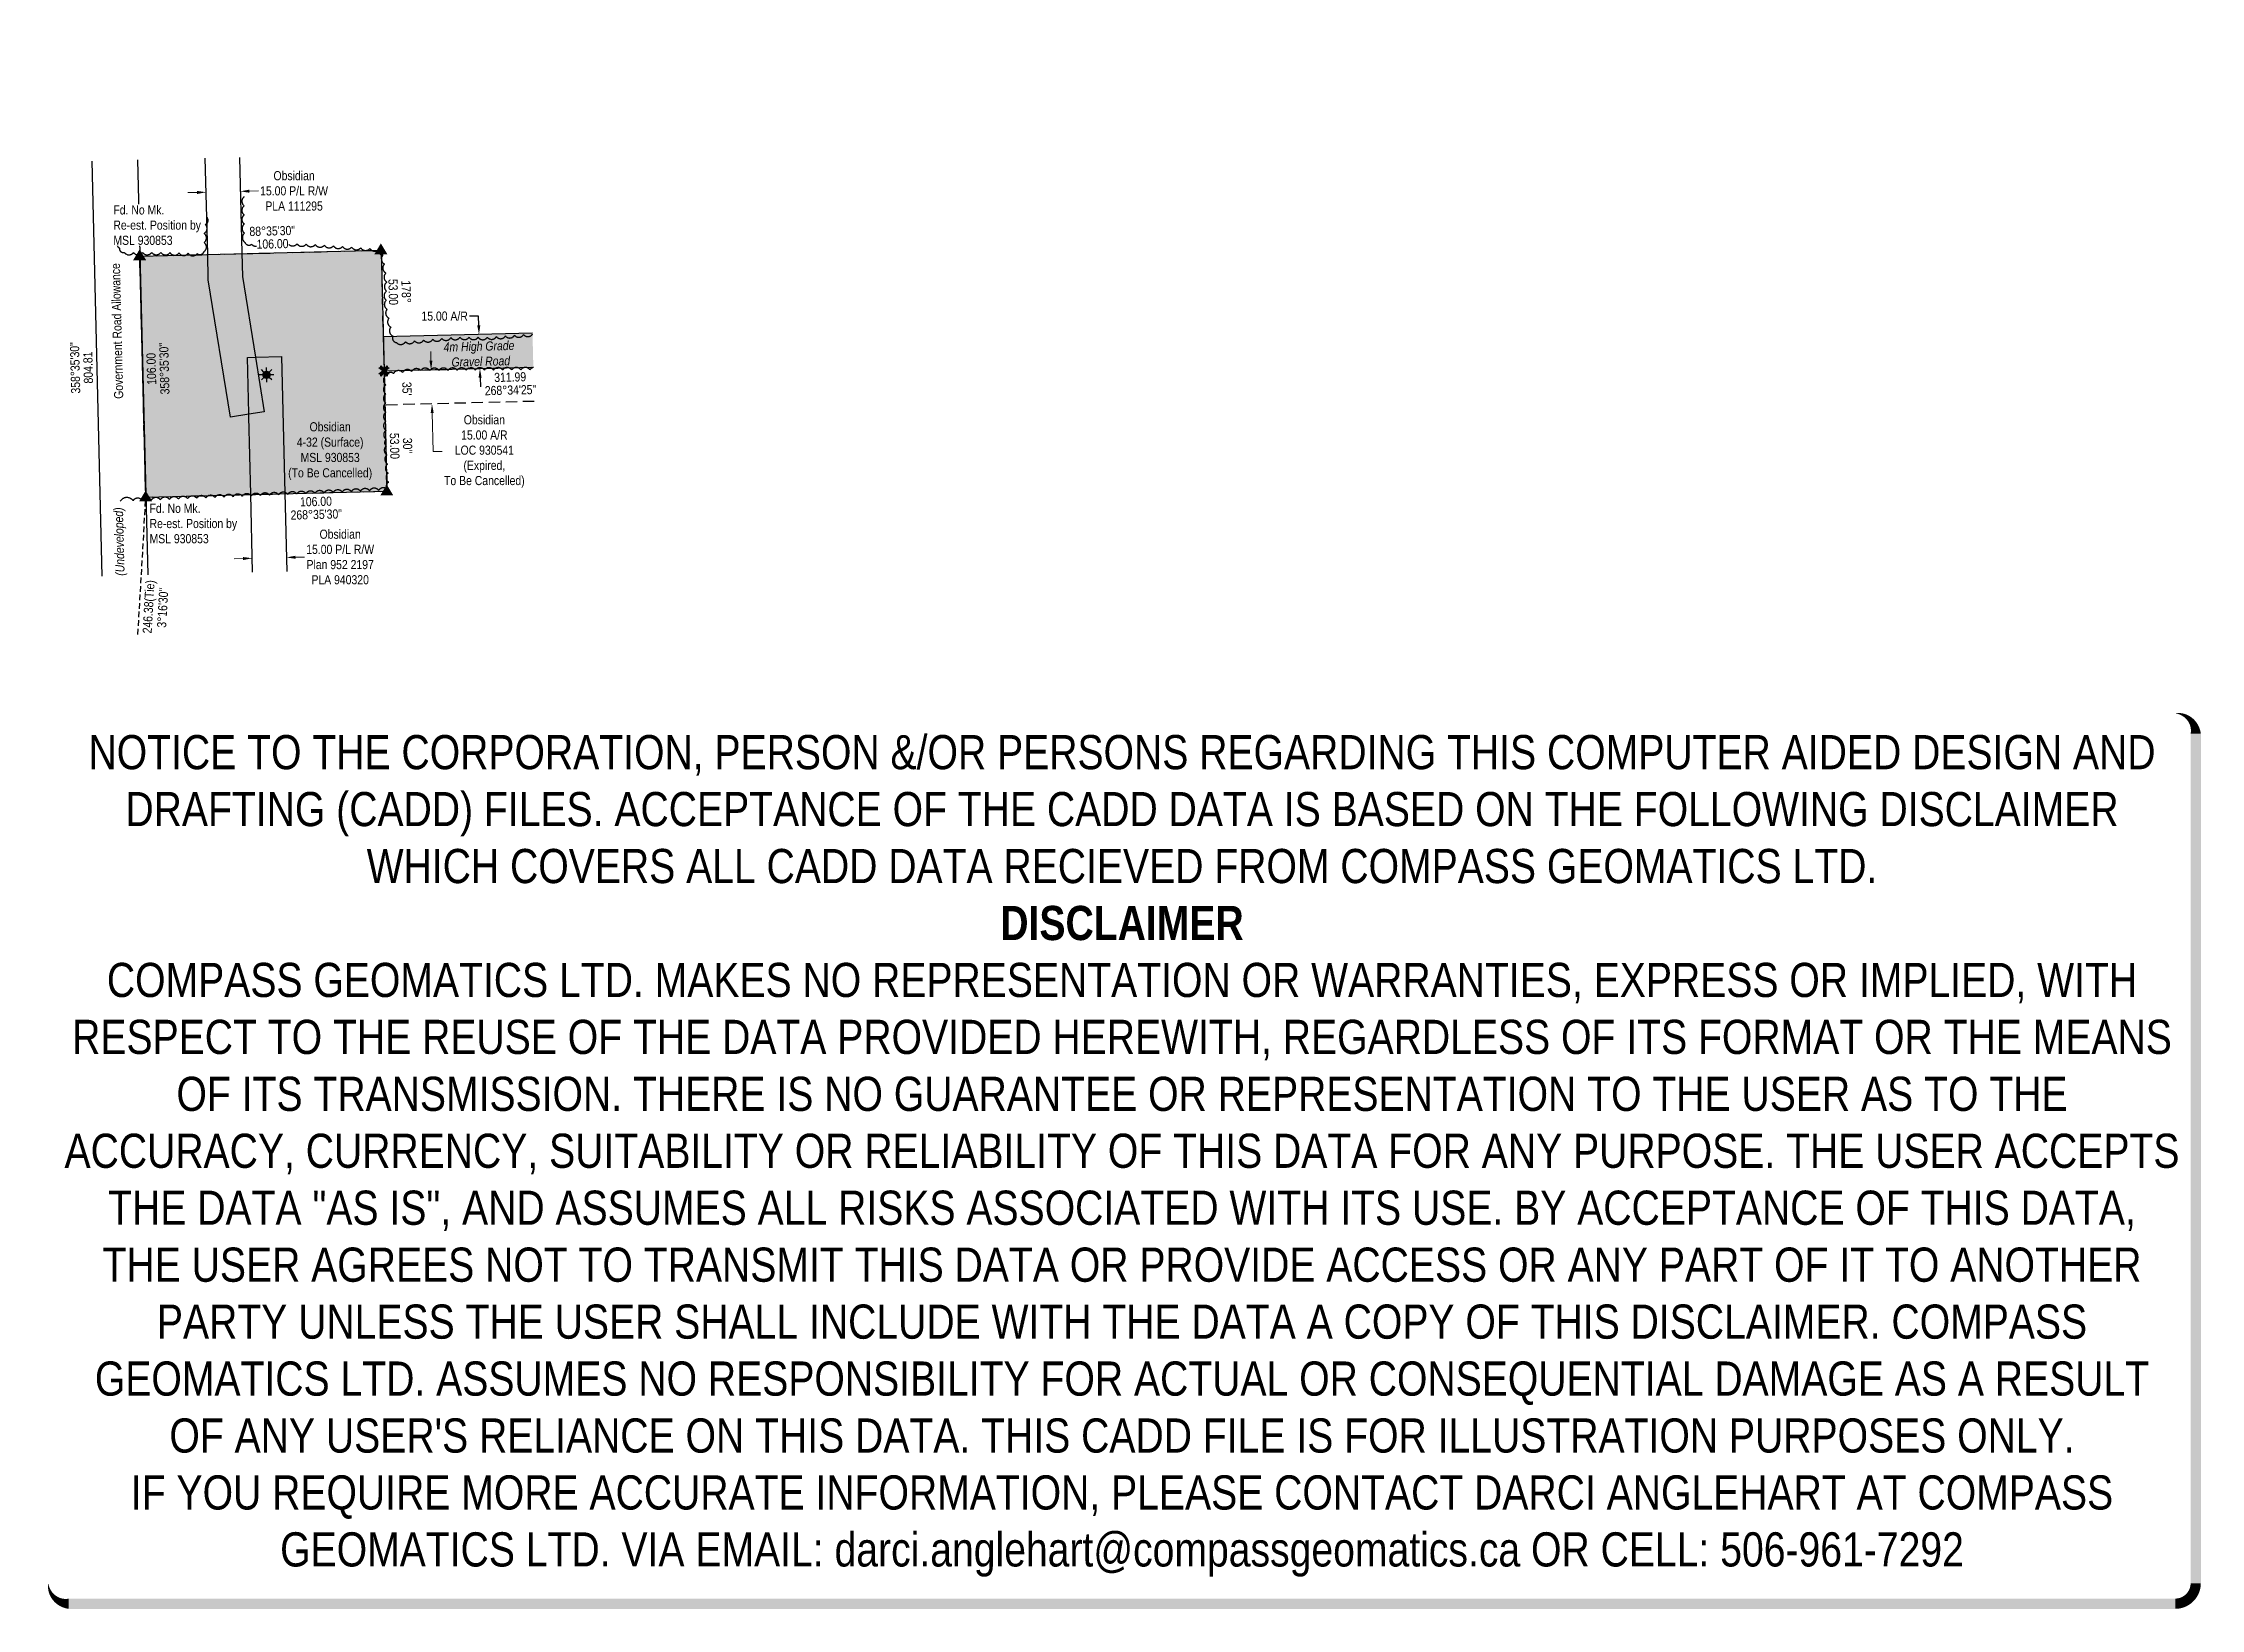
# Model space of a CAD drawing. Extents: x 622351 to 625980, y 5921759 to 5923689.
# Drawn here: x 623611 to 625980, y 5921759 to 5923477 of the extents above; entities that cross this region are included whole.
import ezdxf
from ezdxf.enums import TextEntityAlignment as Align

# ---------------------------------------------------------------- set-up
doc = ezdxf.new("R2010")
doc.units = 0
doc.header["$LTSCALE"] = 5
doc.header["$PDSIZE"] = 0.5
for name, pattern in [('0', [1, 1, 0]), ('foc-ACCESSROAD', [3.75, 2.5, -1.25]), ('foc-TIELINE', [1.875, 1.25, -0.625])]:
    doc.linetypes.add(name, pattern=pattern)
doc.layers.get('Defpoints').update_dxf_attribs({"color": 9})
for name, color, linetype in [('AS-ROADS', 254, 'Continuous'), ('C-AR', 13, 'foc-ACCESSROAD'), ('C-RW', 13, 'Continuous'), ('C-WS', 13, 'foc-ACCESSROAD'), ('C-WS-S', 8, 'Continuous'), ('L-BD', 7, 'Continuous'), ('L-MON', 1, 'Continuous'), ('L-ROAD-T', 7, 'Continuous'), ('L-SEC', 7, 'Continuous'), ('L-TIE', 7, 'foc-TIELINE'), ('P-PROPOSED', 10, 'Continuous'), ('P-PROPOSED-H', 21, 'Continuous'), ('P-TXT', 4, 'Continuous'), ('T-BUSH', 110, '0')]:
    doc.layers.add(name, color=color, linetype=linetype)
for name, color, linetype, lineweight in [('C-AR-T', 13, 'Continuous', 9), ('C-RW-T', 13, 'Continuous', 9), ('T-TEXT', 48, 'Continuous', 18)]:
    doc.layers.add(name, color=color, linetype=linetype, lineweight=lineweight)
doc.layers.add('DISCLAIMER', color=7, linetype='Continuous', plot=False)
doc.layers.add('oil_and_gas_wells_pt', color=7, linetype='Continuous', plot=False)
doc.styles.add('80', font='ARIALN.TTF', dxfattribs={"height": 10})
doc.styles.add('80CG', font='ARIALN.TTF', dxfattribs={"height": 10})
doc.styles.add('80L', font='ARIALN.TTF', dxfattribs={"height": 10})
doc.styles.add('80LS', font='ARIALNI.TTF', dxfattribs={"height": 10})
doc.styles.get("Standard").update_dxf_attribs({"font": 'ARIALN.TTF'})
doc.dimstyles.new('Compass 5 000', dxfattribs={"dimscale": 5, "dimtxt": 9, "dimasz": 2, "dimexe": 0.2, "dimexo": 0.0625, "dimgap": 0.5, "dimtad": 0, "dimtih": 1, "dimtoh": 1, "dimzin": 0, "dimdsep": 46, "dimtxsty": '80CG', "dimcen": 0.1, "dimse1": 1, "dimse2": 1, "dimclrd": 256, "dimclrt": 256, "dimaunit": 1, "dimadec": 4, "dimazin": 0, "dimtfac": 0.06, "dimtofl": 0, "dimtmove": 0, "dimatfit": 1, "dimfxl": 0.2, "dimtolj": 1, "dimtzin": 0, "dimlwd": -1, "dimarcsym": 0})

msp = doc.modelspace()

# ---------------------------------------------------------------- texts
at = {"layer": 'C-AR-T', "insert": (623926.51, 5923061.347), "char_height": 9.9965, "width": 197.41826, "attachment_point": 2, "line_spacing_factor": 1.010437, "style": '80CG'}
msp.add_mtext('Obsidian\\P4-32 (Surface)\\PMSL 930853\\P(To Be Cancelled)', dxfattribs=at)
at = {"layer": 'L-BD'}
for s, rotation, p in [('88°35\'30"', 1.408668, (623862.887, 5923271.392)), ('106.00', 1.408668, (623863.238, 5923257.152)), ('53.00', 271.408668, (623995.792, 5923204.344)), ('178°', 271.408668, (624010.033, 5923204.694)), ('358°35\'30"', 91.409478, (623646.476, 5923121.023)), ('804.81', 91.409478, (623660.716, 5923121.373)), ('106.00', 91.400421, (623730.17, 5923119.961)), ("358°35'30''", 91.400421, (623744.411, 5923120.31)), ("35'", 271.408668, (624010.83, 5923098.157)), ('311.99', 1.426534, (624124.137, 5923110.908)), ('268°34\'25"', 1.426534, (624124.491, 5923096.668)), ('53.00', 271.408668, (623997.315, 5923035.306)), ("30''", 271.408668, (624011.556, 5923035.656)), ('268°35\'30"', 1.408668, (623911.249, 5922960.12)), ('106.00', 1.408668, (623910.898, 5922974.361))]:
    msp.add_text(s, height=9.9965, rotation=rotation, dxfattribs=at).set_placement(p, align=Align.MIDDLE_CENTER)
at = {"layer": 'L-BD', "style": '80L'}
for s, p in [('246.38(Tie)', (623728.408, 5922858.745)), ("3°16'30''", (623742.63, 5922857.929))]:
    msp.add_text(s, height=9.9965, rotation=86.7169, dxfattribs=at).set_placement(p, align=Align.MIDDLE)
at = {"layer": 'L-ROAD-T', "style": '80L'}
msp.add_text('Government Road Allowance', height=9.9965, rotation=91.434213, dxfattribs=at).set_placement((623692.51, 5923161.485), align=Align.MIDDLE_CENTER)
at = {"layer": 'T-TEXT', "style": '80LS'}
msp.add_text('(Undeveloped)', height=9.9965, rotation=91.434213, dxfattribs=at).set_placement((623694.903, 5922930.347), align=Align.MIDDLE_CENTER)
at = {"layer": 'T-TEXT', "insert": (624089.783, 5923149.763), "char_height": 9.9965, "width": 77.46715, "attachment_point": 2, "rotation": 1.408668}
msp.add_mtext('{\\fArial Narrow|b0|i1|c0|p34;4m High Grade\\P Gravel Road }', dxfattribs=at)

# ---------------------------------------------------------------- blocks, each defined once
blk = doc.blocks.new('*D49')
at = {"layer": 'C-RW-T', "transparency": 16777216}
for p, q in [((623780.3, 5923313.6), (623770.4, 5923313.4)), ((623837.9, 5923315), (623847.9, 5923315.3))]:
    blk.add_line(p, q, dxfattribs=at)
for points in [[(623780.3, 5923315.3), (623780.4, 5923311.9), (623790.3, 5923313.8)], [(623837.8, 5923316.7), (623837.9, 5923313.3), (623827.9, 5923314.8)]]:
    blk.add_solid(points, dxfattribs=at)
at = {"layer": 'Defpoints', "color": 0, "transparency": 16777216}
for p in [(623786.4, 5923476.6), (623823.9, 5923477.5), (623827.9, 5923314.8)]:
    blk.add_point(p, dxfattribs=at)
at = {"layer": 'C-RW-T', "transparency": 16777216, "insert": (623886.9, 5923315.3), "char_height": 10, "attachment_point": 5, "style": '80CG'}
blk.add_mtext('\\A1;Obsidian\\P15.00 P/L R/W\\PPLA 111295', dxfattribs=at)
blk = doc.blocks.new('*D50')
at = {"layer": 'C-RW-T', "transparency": 16777216}
for p, q in [((623831, 5922911.8), (623821, 5922911.5)), ((623888.4, 5922913.2), (623898.4, 5922913.4))]:
    blk.add_line(p, q, dxfattribs=at)
for points in [[(623830.9, 5922913.4), (623831, 5922910.1), (623841, 5922912)], [(623888.4, 5922914.8), (623888.5, 5922911.5), (623878.4, 5922912.9)]]:
    blk.add_solid(points, dxfattribs=at)
at = {"layer": 'Defpoints', "color": 0, "transparency": 16777216}
for p in [(623878.4, 5922912.9), (623847.6, 5922639.1), (623885.1, 5922640)]:
    blk.add_point(p, dxfattribs=at)
at = {"layer": 'C-RW-T', "transparency": 16777216, "insert": (623937.5, 5922913.4), "char_height": 10, "attachment_point": 5, "style": '80CG'}
blk.add_mtext('\\A1;Obsidian\\P15.00 P/L R/W\\PPlan 952 2197\\PPLA 940320', dxfattribs=at)
blk = doc.blocks.new('GAS')
h = blk.add_hatch(color=255)
h.dxf.hatch_style = 1
edge = h.paths.add_edge_path()
edge.add_arc((0, 0), 0.9, 0, 360)
for p, q in [((-0.81, 0), (-1.62, 0)), ((-0.57, 0.57), (-1.14, 1.14)), ((0, 0.81), (0, 1.62)), ((0.57, 0.57), (1.14, 1.14)), ((1.62, 0), (0.81, 0)), ((-0.57, -0.57), (-1.14, -1.14)), ((0, -0.81), (0, -1.62)), ((1.14, -1.14), (0.57, -0.57))]:
    blk.add_line(p, q)
blk.add_circle((0, 0), 0.8)
blk = doc.blocks.new('TRIA')
blk.add_hatch(color=255).paths.add_polyline_path([(-0.04, 1.52), (-1.47, -0.87), (1.39, -0.87)])
blk = doc.blocks.new('TRIAA')
blk.add_blockref('TRIA', (0, 0))
blk = doc.blocks.new('TRIB')
at = {"color": 1}
blk.add_lwpolyline([(-1.12, -0.67), (-0.04, 1.13), (1.04, -0.67)], close=True, dxfattribs=at)
blk = doc.blocks.new('TRIBB')
blk.add_blockref('TRIB', (0, 0))
blk = doc.blocks.new('TRICC')
for name in ['TRIAA', 'TRIBB']:
    blk.add_blockref(name, (0, 0))
blk = doc.blocks.new('plspike')
blk.add_blockref('TRICC', (0, 0))
blk = doc.blocks.new('TEMP')
h = blk.add_hatch(color=255)
h.dxf.hatch_style = 1
h.paths.add_polyline_path([(0, 0.25), (-0.67, 1.15), (-0.67, 0.67), (-1.15, 0.67), (-0.25, 0), (-1.15, -0.67), (-0.67, -0.67), (-0.67, -1.15), (0, -0.25), (0.67, -1.15), (0.67, -0.67), (1.15, -0.67), (0.25, 0), (1.15, 0.67), (0.67, 0.67), (0.67, 1.15)])
h.paths.add_polyline_path([(0.57, 0.85), (0.57, 0.57), (0.85, 0.57), (0.08, 0), (0.85, -0.57), (0.57, -0.57), (0.57, -0.85), (0, -0.08), (-0.57, -0.85), (-0.57, -0.57), (-0.85, -0.57), (-0.08, 0), (-0.85, 0.57), (-0.57, 0.57), (-0.57, 0.85), (0, 0.08)], flags=16)
h = blk.add_hatch(color=1)
h.dxf.hatch_style = 1
h.paths.add_polyline_path([(0, 0.08), (-0.57, 0.85), (-0.57, 0.57), (-0.85, 0.57), (-0.08, 0), (-0.85, -0.57), (-0.57, -0.57), (-0.57, -0.85), (0, -0.08), (0.57, -0.85), (0.57, -0.57), (0.85, -0.57), (0.08, 0), (0.85, 0.57), (0.57, 0.57), (0.57, 0.85)])
at = {"color": 1}
for p, q in [((-0.08, 0), (0.08, 0)), ((0, 0.08), (0, -0.08))]:
    blk.add_line(p, q, dxfattribs=at)
at = {"color": 255, "flags": 128}
blk.add_lwpolyline([(-0.25, 0), (-1.15, 0.67), (-0.67, 0.67), (-0.67, 1.15), (0, 0.25), (0.67, 1.15), (0.67, 0.67), (1.15, 0.67), (0.25, 0), (1.15, -0.67), (0.67, -0.67), (0.67, -1.15), (0, -0.25), (-0.67, -1.15), (-0.67, -0.67), (-1.15, -0.67)], close=True, dxfattribs=at)
at = {"color": 1, "flags": 128}
blk.add_lwpolyline([(-0.08, 0), (-0.85, 0.57), (-0.57, 0.57), (-0.57, 0.85), (0, 0.08), (0.57, 0.85), (0.57, 0.57), (0.85, 0.57), (0.08, 0), (0.85, -0.57), (0.57, -0.57), (0.57, -0.85), (0, -0.08), (-0.57, -0.85), (-0.57, -0.57), (-0.85, -0.57)], close=True, dxfattribs=at)
blk = doc.blocks.new('*D52')
at = {"layer": 'C-AR-T', "transparency": 16777216}
for p, q in [((624037.1, 5923129), (624036.9, 5923139)), ((624038.5, 5923071.5), (624039.6, 5923029.2)), ((624039.6, 5923029.2), (624049.6, 5923029.2))]:
    blk.add_line(p, q, dxfattribs=at)
for points in [[(624038.8, 5923129.1), (624035.5, 5923129), (624037.4, 5923119)], [(624040.2, 5923071.5), (624036.9, 5923071.5), (624038.3, 5923081.5)]]:
    blk.add_solid(points, dxfattribs=at)
at = {"layer": 'Defpoints', "color": 0, "transparency": 16777216}
for p in [(624101.8, 5923120.6), (624038.3, 5923081.5), (624102.8, 5923083.1)]:
    blk.add_point(p, dxfattribs=at)
at = {"layer": 'C-AR-T', "transparency": 16777216, "insert": (624095.8, 5923029.2), "char_height": 10, "attachment_point": 5, "style": '80CG'}
blk.add_mtext('\\A1;Obsidian\\P15.00 A/R\\PLOC 930541\\P(Expired,\\PTo Be Cancelled)', dxfattribs=at)
blk = doc.blocks.new('*D53')
at = {"layer": 'Defpoints', "color": 0, "transparency": 16777216}
for p in [(624089.9, 5923157.8), (624115, 5923158.4), (624115.9, 5923121)]:
    blk.add_point(p, dxfattribs=at)
at = {"layer": 'P-TXT', "transparency": 16777216}
for p, q in [((624089.4, 5923177.8), (624079.4, 5923177.8)), ((624089.7, 5923167.8), (624089.4, 5923177.8)), ((624091.1, 5923110.3), (624091.4, 5923100.3))]:
    blk.add_line(p, q, dxfattribs=at)
for points in [[(624091.4, 5923167.8), (624088, 5923167.8), (624089.9, 5923157.8)], [(624092.8, 5923110.4), (624089.5, 5923110.3), (624090.9, 5923120.3)]]:
    blk.add_solid(points, dxfattribs=at)
at = {"layer": 'P-TXT', "transparency": 16777216, "insert": (624052.2, 5923177.8), "char_height": 10, "attachment_point": 5, "style": '80CG'}
blk.add_mtext('\\A1;15.00 A/R', dxfattribs=at)
blk = doc.blocks.new('STRIA')
blk.add_hatch(color=255).paths.add_polyline_path([(-0.04, 1.52), (-1.47, -0.87), (1.39, -0.87)])
blk = doc.blocks.new('STRIAA')
blk.add_blockref('STRIA', (0, 0))
blk = doc.blocks.new('STRIB')
at = {"color": 1}
blk.add_solid([(-1.12, -0.67), (-0.04, 1.13), (1.04, -0.67)], dxfattribs=at)
blk = doc.blocks.new('STRIBB')
blk.add_blockref('STRIB', (0, 0))
blk = doc.blocks.new('STRICC')
for name in ['STRIAA', 'STRIBB']:
    blk.add_blockref(name, (0, 0))
blk = doc.blocks.new('fdspike')
blk.add_blockref('STRICC', (0, 0))
blk = doc.blocks.new('Disclaimer_Legal')
at = {"layer": 'DISCLAIMER', "color": 254, "flags": 128}
blk.add_lwpolyline([(-3612.9, -1104.6, 37.5, 37.5, 0), (4096.1, -1104.6, 37.5, 37.5, 0.414214), (4171.1, -1029.6, 37.5, 37.5, 0), (4171.1, 2078.7, 37.5, 0, 0.414214), (4096.1, 2153.7, 0, 0, 0), (-3612.9, 2153.7, 0, 0, 0.414214), (-3687.9, 2078.7, 0, 0, 0), (-3687.9, -1029.6, 0, 37.5, 0.414214)], format="xyseb", close=True, dxfattribs=at)
at = {"layer": 'DISCLAIMER', "color": 254, "insert": (241.6, 533.9), "char_height": 125, "width": 7717.568, "attachment_point": 5, "style": '80'}
blk.add_mtext('NOTICE TO THE CORPORATION, PERSON &/OR PERSONS REGARDING THIS COMPUTER AIDED DESIGN AND DRAFTING (CADD) FILES. ACCEPTANCE OF THE CADD DATA IS BASED ON THE FOLLOWING DISCLAIMER WHICH COVERS ALL CADD DATA RECIEVED FROM COMPASS GEOMATICS LTD.\\P{\\fArial Narrow|b1|i0|c0|p34;DISCLAIMER}\\PCOMPASS GEOMATICS LTD. MAKES NO REPRESENTATION OR WARRANTIES, EXPRESS OR IMPLIED, WITH RESPECT TO THE REUSE OF THE DATA PROVIDED HEREWITH, REGARDLESS OF ITS FORMAT OR THE MEANS OF ITS TRANSMISSION. THERE IS NO GUARANTEE OR REPRESENTATION TO THE USER AS TO THE ACCURACY, CURRENCY, SUITABILITY OR RELIABILITY OF THIS DATA FOR ANY PURPOSE. THE USER ACCEPTS THE DATA "AS IS", AND ASSUMES ALL RISKS ASSOCIATED WITH ITS USE. BY ACCEPTANCE OF THIS DATA, THE USER AGREES NOT TO TRANSMIT THIS DATA OR PROVIDE ACCESS OR ANY PART OF IT TO ANOTHER PARTY UNLESS THE USER SHALL INCLUDE WITH THE DATA A COPY OF THIS DISCLAIMER. COMPASS GEOMATICS LTD. ASSUMES NO RESPONSIBILITY FOR ACTUAL OR CONSEQUENTIAL DAMAGE AS A RESULT OF ANY USER\'S RELIANCE ON THIS DATA. THIS CADD FILE IS FOR ILLUSTRATION PURPOSES ONLY.\\PIF YOU REQUIRE MORE ACCURATE INFORMATION, PLEASE CONTACT DARCI ANGLEHART AT COMPASS GEOMATICS LTD. VIA EMAIL: darci.anglehart@compassgeomatics.ca OR CELL: 506-961-7292', dxfattribs=at)

# ---------------------------------------------------------------- dimensions: what is measured, and where the dimension line sits
at = {"layer": 'C-AR-T'}
dim = msp.add_linear_dim(base=(624038.293, 5923081.503), p1=(624101.839, 5923120.6), p2=(624102.761, 5923083.089), angle=271.408668, text='Obsidian\\P15.00 A/R\\PLOC 930541\\P(Expired,\\PTo Be Cancelled)', dimstyle='Compass 5 000', dxfattribs=at)
dim.commit()
dim.dimension.update_dxf_attribs({"geometry": '*D52', "text_midpoint": (624095.842, 5923029.175), "dimtype": 161})
at = {"layer": 'C-RW-T'}
for base, p1, p2, angle, text, picture, middle in [((623827.86, 5923314.766), (623786.357, 5923476.556), (623823.871, 5923477.476), 1.404454, 'Obsidian\\P15.00 P/L R/W\\PPLA 111295', '*D49', (623886.94, 5923315.256)), ((623878.447, 5922912.909), (623847.609, 5922639.135), (623885.084, 5922640.047), 1.393181, 'Obsidian\\P15.00 P/L R/W\\PPlan 952 2197\\PPLA 940320', '*D50', (623937.527, 5922913.395))]:
    dim = msp.add_linear_dim(base=base, p1=p1, p2=p2, angle=angle, text=text, dimstyle='Compass 5 000', dxfattribs=at)
    dim.commit()
    dim.dimension.update_dxf_attribs({"geometry": picture, "text_midpoint": middle, "dimtype": 161})
at = {"layer": 'P-TXT'}
dim = msp.add_linear_dim(base=(624089.944, 5923157.803), p1=(624115.936, 5923120.951), p2=(624115.002, 5923158.427), angle=91.426534, text='15.00 A/R', dimstyle='Compass 5 000', dxfattribs=at)
dim.commit()
dim.dimension.update_dxf_attribs({"geometry": '*D53', "text_midpoint": (624052.164, 5923177.796), "dimtype": 161})

# ---------------------------------------------------------------- hatches: boundary and pattern name
at = {"layer": 'P-PROPOSED-H'}
h = msp.add_hatch(color=256, dxfattribs=at)
h.dxf.hatch_style = 1
h.paths.add_polyline_path([(623720.802, 5923111.68), (623717.539, 5923243.608), (623982.366, 5923250.12), (623985.622, 5923117.706), (623988.879, 5922985.293), (623724.051, 5922978.78)])
h = msp.add_hatch(color=256, dxfattribs=at)
h.dxf.hatch_style = 1
h.paths.add_polyline_path([(624149.589, 5923121.79), (624148.656, 5923159.265), (623984.689, 5923155.182), (623985.622, 5923117.706)])

# ---------------------------------------------------------------- linework, layer by layer
at = {"layer": 'AS-ROADS', "const_width": 8.75, "flags": 128}
msp.add_lwpolyline([(624149.159, 5923139.075), (624140.586, 5923138.9), (624082.584, 5923137.015), (624043.199, 5923133.92), (623991.354, 5923130.597), (623941.426, 5923128.002)], dxfattribs=at)
at = {"layer": 'C-AR', "flags": 128}
for points in [[(623985.622, 5923117.706), (624149.589, 5923121.79)], [(624150.524, 5923084.263), (623986.544, 5923080.231)]]:
    msp.add_lwpolyline(points, dxfattribs=at)
at = {"layer": 'C-RW'}
for points in [[(623826.944, 5923352.114), (623829.51, 5923247.478), (623830.161, 5923221.234), (623844.537, 5923132.816), (623853.984, 5923072.735), (623837.118, 5923070.299), (623816.957, 5923066.795), (623792.734, 5923217.788), (623792.029, 5923246.539), (623789.448, 5923351.191)], [(623841.345, 5922896.607), (623839.255, 5922982.484), (623837.193, 5923067.261), (623837.106, 5923070.835), (623835.603, 5923132.599), (623844.919, 5923132.826), (623873.082, 5923133.508), (623876.732, 5922983.423), (623878.821, 5922897.53)]]:
    msp.add_lwpolyline(points, dxfattribs=at)
at = {"layer": 'C-WS', "flags": 128}
msp.add_lwpolyline([(623720.802, 5923111.68), (623717.539, 5923243.608), (623982.366, 5923250.12), (623985.622, 5923117.706), (623988.879, 5922985.293), (623724.051, 5922978.78)], close=True, dxfattribs=at)
at = {"layer": 'L-SEC'}
for p, q in [((623664.688, 5923348.119), (623675.906, 5922892.533)), ((623714.955, 5923349.357), (623726.173, 5922893.771))]:
    msp.add_line(p, q, dxfattribs=at)
at = {"layer": 'L-TIE'}
msp.add_line((623715.492, 5922828.486), (623724.116, 5922978.827), dxfattribs=at)
at = {"layer": 'oil_and_gas_wells_pt'}
msp.add_point((623856.662, 5923113.461), dxfattribs=at)
at = {"layer": 'P-PROPOSED', "flags": 128}
msp.add_lwpolyline([(623720.802, 5923111.68), (623717.539, 5923243.608), (623982.366, 5923250.12), (623985.622, 5923117.706), (623988.879, 5922985.293), (623724.051, 5922978.78)], close=True, dxfattribs=at)
msp.add_lwpolyline([(624148.656, 5923159.265), (623984.689, 5923155.182), (623985.622, 5923117.706), (624149.589, 5923121.79)], dxfattribs=at)
at = {"layer": 'T-BUSH', "flags": 128}
for points in [[(623832.155, 5923308.916, 0.52056705), (623832.152, 5923298.919, 0.52056705), (623832.148, 5923288.923, 0.52056705), (623832.218, 5923278.928, 0.52056705), (623832.536, 5923268.936, 0.52056705), (623832.853, 5923258.945, 0.52056705), (623840.299, 5923256.767, 0.25041697), (623845.575, 5923254.478, 0.25041697)], [(623693.563, 5923272.441, 0.52056705), (623694.352, 5923262.476, 0.52056705), (623695.141, 5923252.511, 0.52056705), (623700.637, 5923247.655, 0.52056705), (623710.633, 5923247.684, 0.52056705), (623720.63, 5923247.714, 0.52056705), (623730.626, 5923247.744, 0.52056705), (623740.622, 5923247.774, 0.52056705), (623750.614, 5923247.505, 0.52056705), (623760.604, 5923247.142, 0.52056705), (623770.594, 5923246.779, 0.52056705), (623780.584, 5923246.417, 0.52056705), (623788.082, 5923248.64, 0.52056705), (623788.09, 5923258.636, 0.52056705), (623788.099, 5923268.633, 0.52056705), (623789.402, 5923278.465, 0.52056705), (623791.368, 5923286.15, 0.52056705)], [(623881.066, 5923256.619, 0.45307006), (623890.218, 5923257.262, 0.52056705), (623900.207, 5923256.873, 0.52056705), (623910.193, 5923256.431, 0.52056705), (623920.164, 5923255.719, 0.52056705), (623930.135, 5923255.008, 0.52056705), (623940.106, 5923254.296, 0.52056705), (623950.077, 5923253.585, 0.52056705), (623960.048, 5923252.873, 0.52056705), (623970.02, 5923252.162, 0.52056705), (623979.991, 5923251.45, 0.52056705), (623984.584, 5923244.881, 0.52056705), (623986.145, 5923235.007, 0.52056705), (623987.706, 5923225.133, 0.52056705), (623988.832, 5923215.233, 0.52056705), (623988.455, 5923205.244, 0.52056705), (623988.078, 5923195.254, 0.52056705), (623989.074, 5923185.383, 0.52056705), (623991.152, 5923175.605, 0.52056705), (623993.23, 5923165.827, 0.52056705), (623995.308, 5923156.048, 0.52056705), (623999.294, 5923148.854, 0.52056705), (624009.25, 5923149.745, 0.52056705), (624019.207, 5923150.635, 0.52056705), (624029.164, 5923151.526, 0.52056705), (624039.121, 5923152.416, 0.52056705), (624049.077, 5923153.307, 0.52056705), (624059.034, 5923154.197, 0.52056705), (624069.005, 5923154.731, 0.52056705), (624079.001, 5923154.646, 0.52056705), (624088.998, 5923154.562, 0.52056705), (624098.992, 5923154.528, 0.52056705), (624108.96, 5923155.289, 0.52056705), (624118.927, 5923156.05, 0.52056705), (624128.894, 5923156.811, 0.52056705), (624138.862, 5923157.572, 0.50643752), (624148.685, 5923158.101)], [(624149.598, 5923121.453, 0.19081391), (624145.864, 5923118.953, 0.52056705), (624135.868, 5923118.88, 0.52056705), (624125.872, 5923118.807, 0.52056705), (624115.876, 5923118.734, 0.52056705), (624105.879, 5923118.661, 0.52056705), (624095.883, 5923118.588, 0.52056705), (624085.887, 5923118.515, 0.52056705), (624075.891, 5923118.442, 0.52056705), (624065.894, 5923118.369, 0.52056705), (624055.898, 5923118.296, 0.52056705), (624045.902, 5923118.223, 0.52056705), (624035.906, 5923118.15, 0.52056705), (624025.909, 5923118.077, 0.52056705), (624015.968, 5923117.119, 0.52056705), (624006.037, 5923115.97, 0.52056705), (623996.107, 5923114.82, 0.52056705), (623987.555, 5923112.446, 0.52056705), (623987.586, 5923102.449, 0.52056705), (623987.616, 5923092.453, 0.52056705), (623987.646, 5923082.456, 0.52056705), (623987.677, 5923072.46, 0.52056705), (623987.707, 5923062.464, 0.52056705), (623987.801, 5923052.468, 0.52056705), (623988.029, 5923042.474, 0.52056705), (623988.192, 5923035.328)], [(623988.187, 5923035.452, 0.52056705), (623988.828, 5923025.476, 0.52056705), (623989.469, 5923015.5, 0.52056705), (623990.11, 5923005.524, 0.52056705), (623990.752, 5922995.548, 0.52056705), (623989.733, 5922987.059, 0.52056705), (623979.747, 5922986.605, 0.52056705), (623969.761, 5922986.151, 0.52056705), (623959.775, 5922985.697, 0.52056705), (623949.789, 5922985.244, 0.52056705), (623939.802, 5922984.79, 0.52056705), (623929.816, 5922984.336, 0.52056705), (623919.83, 5922983.882, 0.52056705), (623909.843, 5922983.457, 0.52056705), (623899.855, 5922983.034, 0.52056705), (623889.868, 5922982.611, 0.52056705), (623879.88, 5922982.188, 0.52056705), (623869.892, 5922981.764, 0.52056705), (623859.905, 5922981.341, 0.52056705), (623849.917, 5922980.918, 0.52056705), (623839.93, 5922980.495, 0.52056705), (623829.942, 5922980.072, 0.52056705), (623819.955, 5922979.649, 0.52056705), (623809.967, 5922979.226, 0.52056705), (623799.98, 5922978.803, 0.52056705), (623789.992, 5922978.38, 0.52056705), (623780.005, 5922977.957, 0.52056705), (623770.017, 5922977.534, 0.52056705), (623760.03, 5922977.111, 0.52056705), (623750.042, 5922976.687, 0.52056705), (623740.053, 5922976.313, 0.52056705), (623730.062, 5922975.961, 0.52056705), (623720.072, 5922975.609, 0.52056705), (623710.082, 5922975.258, 0.52056705), (623696.022, 5922974.762, 0.52056705)]]:
    msp.add_lwpolyline(points, format="xyb", dxfattribs=at)

# ---------------------------------------------------------------- block references
at = {"layer": 'C-WS-S', "xscale": 4.998250000000001, "yscale": 4.998250000000001, "zscale": 4.998250000000001}
msp.add_blockref('GAS', (623856.662, 5923113.461), dxfattribs=at)
at = {"layer": 'L-BD', "xscale": 0.3, "yscale": 0.3, "zscale": 0.3}
msp.add_blockref('Disclaimer_Legal', (624723.384, 5922095.804), dxfattribs=at)
at = {"layer": 'L-MON'}
for name, p, xscale, yscale, zscale in [('fdspike', (623982.366, 5923250.12), 4.999999999999998, 4.999999999999998, 4.999999999999998), ('TEMP', (623985.622, 5923117.706), 4.998250000000001, 4.998250000000001, 4.998250000000001), ('plspike', (623724.116, 5922978.827), 4.998250000000001, 4.998250000000001, 4.998250000000001), ('plspike', (623724.116, 5922978.827), 4.998250000000001, 4.998250000000001, 4.998250000000001), ('fdspike', (623988.879, 5922985.293), 4.999999999999998, 4.999999999999998, 4.999999999999998)]:
    msp.add_blockref(name, p, dxfattribs=dict(at, xscale=xscale, yscale=yscale, zscale=zscale))

msp.set_redraw_order([(e.dxf.handle, doc.entitydb.next_handle()) for e in msp.query("TEXT MTEXT ATTDEF DIMENSION ARC_DIMENSION")])  # texts and dimensions are drawn at this point

# ---------------------------------------------------------------- next in the draw order: texts
at = {"layer": 'L-MON', "char_height": 10, "attachment_point": 1, "style": '80L', "bg_fill": 3, "box_fill_scale": 1.1, "bg_fill_color": 256, "bg_fill_transparency": 0}
for insert in [(623688.489, 5923299.421), (623728.224, 5922971.845)]:
    msp.add_mtext_dynamic_manual_height_columns('Fd. No Mk.\\PRe-est. Position by\\PMSL 930853', width=96.18414, gutter_width=49.982, heights=[0], dxfattribs=dict(at, insert=insert))

# ---------------------------------------------------------------- next in the draw order: block references
at = {"layer": 'L-MON', "xscale": 4.999999999999998, "yscale": 4.999999999999998, "zscale": 4.999999999999998}
msp.add_blockref('plspike', (623717.539, 5923243.608), dxfattribs=at)

doc.saveas('drawing.dxf')
